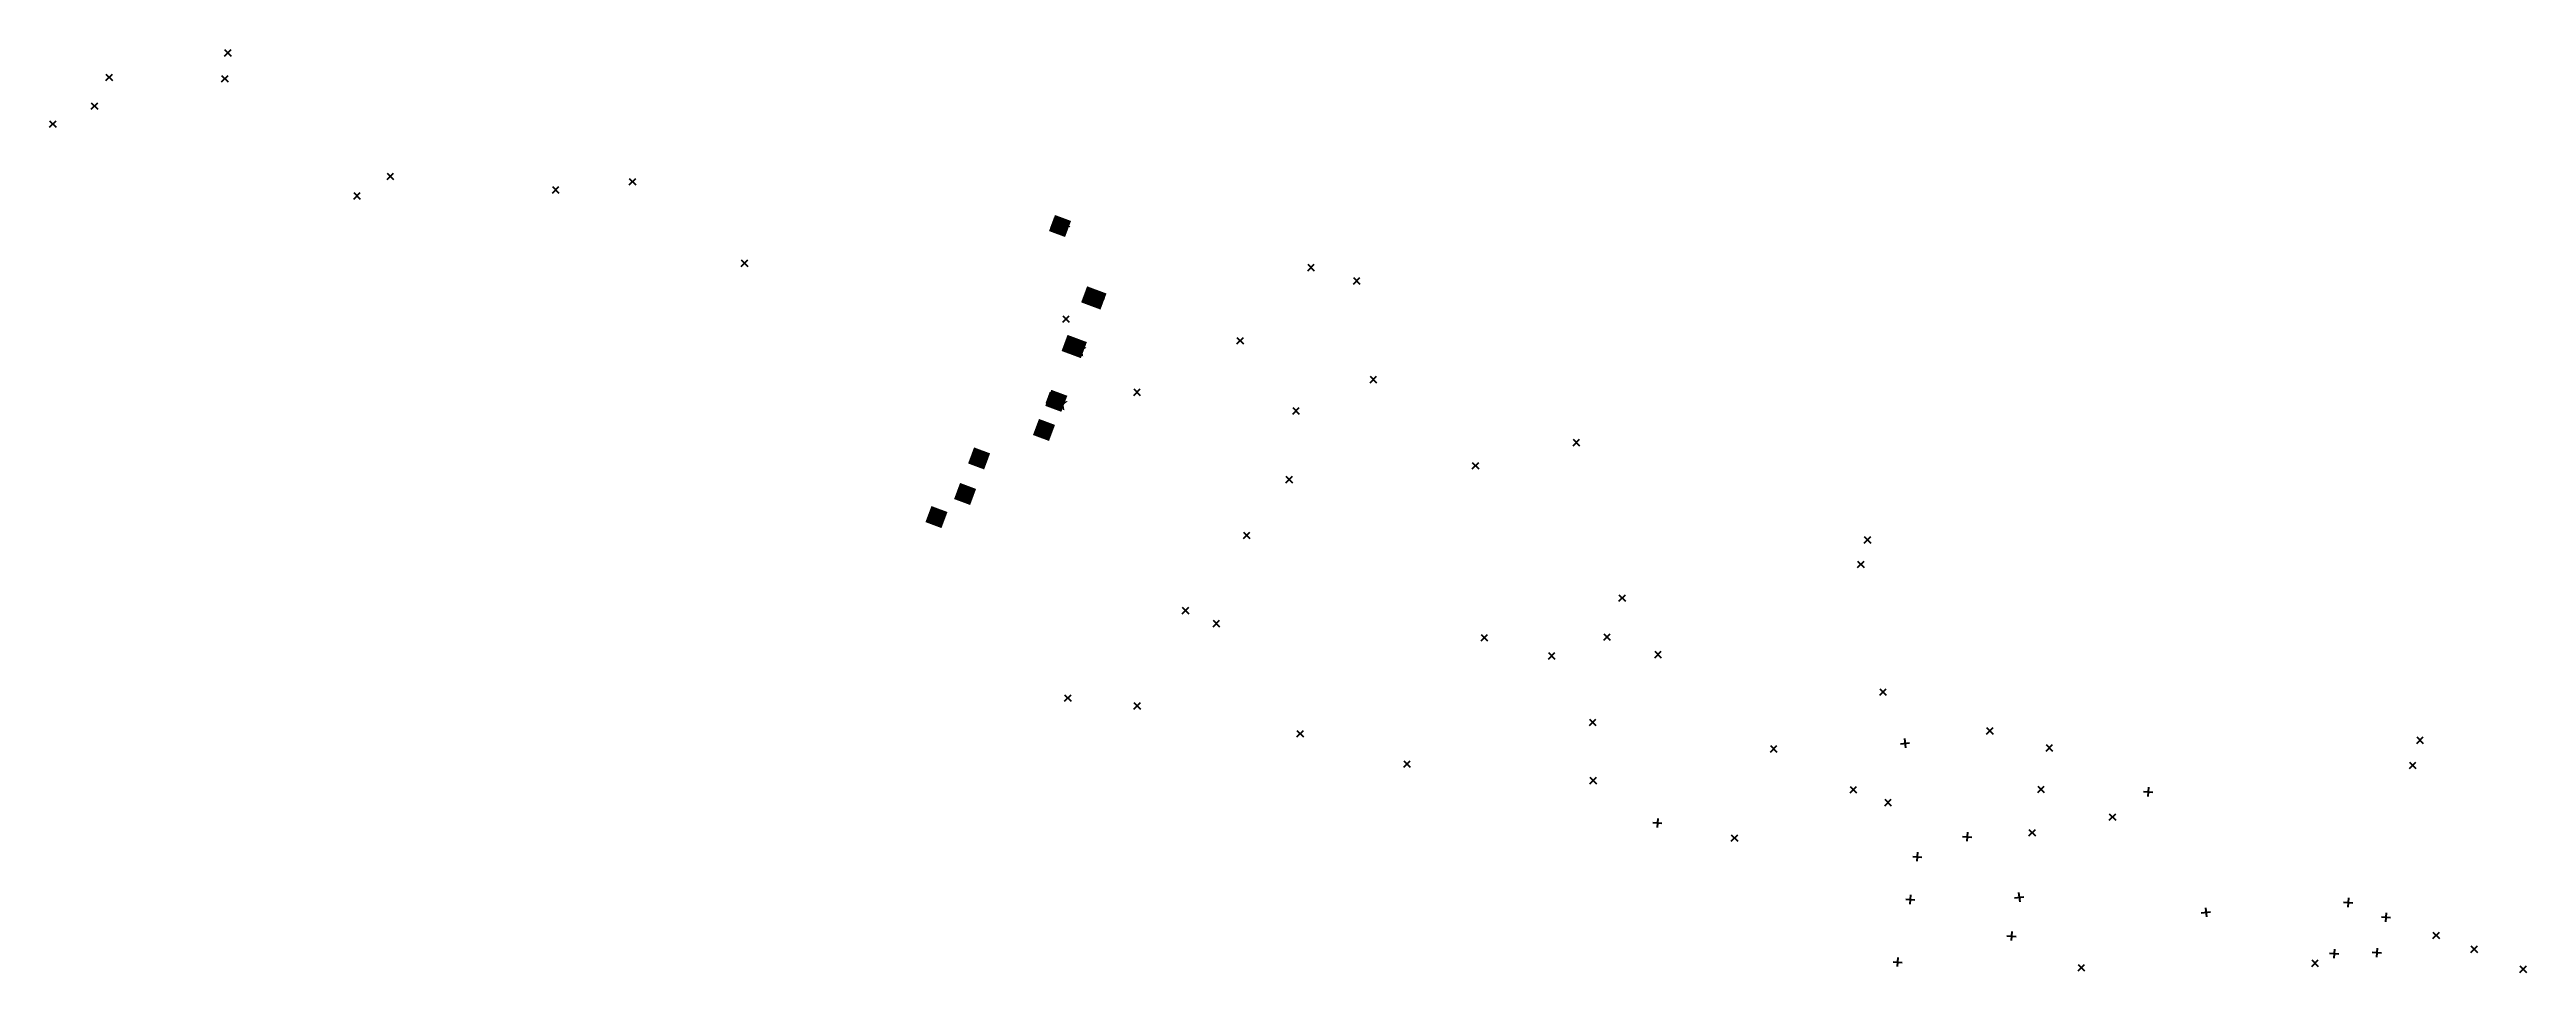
# Model space of a CAD drawing. Extents: x 8881 to 13607, y 7488 to 14019.
# Drawn here: x 11039.9 to 11444.8, y 9083.7 to 9234.5 of the extents above; entities that cross this region are included whole.
import ezdxf

# ---------------------------------------------------------------- set-up
doc = ezdxf.new("R2010")
doc.units = 0
doc.layers.add('Кресты', color=1, linetype='Continuous', lineweight=40)
doc.layers.add('СЛОЙ1', color=7, linetype='Continuous')
doc.styles.get("Standard").update_dxf_attribs({"font": 'arial.ttf'})

msp = doc.modelspace()

# ---------------------------------------------------------------- texts
at = {"layer": 'СЛОЙ1', "color": 1, "lineweight": 80, "char_height": 2, "attachment_point": 2, "bg_fill": 1, "box_fill_scale": 1.2, "bg_fill_color": 255, "bg_fill_transparency": 0}
for s, width, insert, rotation in [('IIIг', 2, (11205.44, 9206.61), 339.5873), ('IVг', 2.5767, (11210.96, 9194.86), 339.5873), ('IVк', 2.5767, (11207.76, 9186.92), 339.5873), ('IIIк', 2, (11204.83, 9178.05), 339.5873), ('IIк', 2, (11202.82, 9173.29), 339.5377), ('Iк', 2, (11192.21, 9168.64), 339.5873), ('Iг', 2, (11189.92, 9162.83), 339.5873), ('IIг', 2, (11185.24, 9159.06), 339.5377)]:
    msp.add_mtext_dynamic_manual_height_columns(s, width=width, gutter_width=12.5, heights=[0], dxfattribs=dict(at, insert=insert, rotation=rotation))

# ---------------------------------------------------------------- linework, layer by layer
at = {"layer": 'Кресты'}
for points in [[(11068.53, 9233.44), (11069.6, 9234.5)], [(11068.53, 9234.5), (11069.6, 9233.44)], [(11049.11, 9229.43), (11050.17, 9230.49)], [(11049.11, 9230.49), (11050.17, 9229.43)], [(11068.03, 9229.21), (11069.09, 9230.27)], [(11068.03, 9230.27), (11069.09, 9229.21)], [(11046.73, 9224.74), (11047.79, 9225.8)], [(11046.73, 9225.8), (11047.79, 9224.74)], [(11039.9, 9221.8), (11040.96, 9222.86)], [(11039.9, 9222.86), (11040.96, 9221.8)], [(11095.09, 9213.25), (11096.15, 9214.31)], [(11095.09, 9214.31), (11096.15, 9213.25)], [(11122.11, 9211.05), (11123.17, 9212.11)], [(11122.11, 9212.11), (11123.17, 9211.05)], [(11134.67, 9212.4), (11135.73, 9213.46)], [(11134.67, 9213.46), (11135.73, 9212.4)], [(11089.63, 9210.06), (11090.69, 9211.12)], [(11089.63, 9211.12), (11090.69, 9210.06)], [(11152.97, 9199.06), (11154.03, 9200.12)], [(11152.97, 9200.12), (11154.03, 9199.06)], [(11245.59, 9198.37), (11246.65, 9199.43)], [(11245.59, 9199.43), (11246.65, 9198.37)], [(11253.05, 9196.18), (11254.11, 9197.24)], [(11253.05, 9197.24), (11254.11, 9196.18)], [(11205.55, 9189.95), (11206.61, 9191.01)], [(11205.55, 9191.01), (11206.61, 9189.95)], [(11234.02, 9186.42), (11235.08, 9187.48)], [(11234.02, 9187.48), (11235.08, 9186.42)], [(11255.77, 9180.06), (11256.83, 9181.12)], [(11255.77, 9181.12), (11256.83, 9180.06)], [(11217.14, 9178), (11218.2, 9179.06)], [(11217.14, 9179.06), (11218.2, 9178)], [(11243.13, 9174.95), (11244.19, 9176.01)], [(11243.13, 9176.01), (11244.19, 9174.95)], [(11288.95, 9169.78), (11290.01, 9170.84)], [(11288.95, 9170.84), (11290.01, 9169.78)], [(11242.03, 9163.74), (11243.09, 9164.8)], [(11242.03, 9164.8), (11243.09, 9163.74)], [(11272.47, 9165.98), (11273.54, 9167.04)], [(11272.47, 9167.04), (11273.54, 9165.98)], [(11235.07, 9154.62), (11236.13, 9155.68)], [(11235.07, 9155.68), (11236.13, 9154.62)], [(11335.46, 9149.88), (11336.52, 9150.94)], [(11335.46, 9150.94), (11336.52, 9149.88)], [(11336.56, 9153.87), (11337.63, 9154.93)], [(11336.56, 9154.93), (11337.63, 9153.87)], [(11225.07, 9142.32), (11226.13, 9143.38)], [(11225.07, 9143.38), (11226.13, 9142.32)], [(11296.45, 9144.38), (11297.51, 9145.44)], [(11296.45, 9145.44), (11297.51, 9144.38)], [(11230.11, 9140.21), (11231.17, 9141.27)], [(11230.11, 9141.27), (11231.17, 9140.21)], [(11273.93, 9137.89), (11274.99, 9138.95)], [(11273.93, 9138.95), (11274.99, 9137.89)], [(11293.97, 9138.01), (11295.03, 9139.07)], [(11293.97, 9139.07), (11295.03, 9138.01)], [(11284.93, 9134.93), (11285.99, 9135.99)], [(11284.93, 9135.99), (11285.99, 9134.93)], [(11302.3, 9135.13), (11303.36, 9136.2)], [(11302.3, 9136.2), (11303.36, 9135.13)], [(11205.84, 9128.04), (11206.9, 9129.1)], [(11205.84, 9129.1), (11206.9, 9128.04)], [(11217.18, 9126.74), (11218.24, 9127.8)], [(11217.18, 9127.8), (11218.24, 9126.74)], [(11339.1, 9129.02), (11340.16, 9130.08)], [(11339.1, 9130.08), (11340.16, 9129.02)], [(11243.81, 9122.2), (11244.87, 9123.27)], [(11243.81, 9123.27), (11244.87, 9122.2)], [(11291.62, 9124.06), (11292.68, 9125.12)], [(11291.62, 9125.12), (11292.68, 9124.06)], [(11356.55, 9122.67), (11357.61, 9123.73)], [(11356.55, 9123.73), (11357.61, 9122.67)], [(11321.23, 9119.73), (11322.29, 9120.79)], [(11321.23, 9120.79), (11322.29, 9119.73)], [(11342.48, 9121.09), (11343.97, 9121.26)], [(11343.15, 9121.92), (11343.31, 9120.43)], [(11366.27, 9119.88), (11367.33, 9120.94)], [(11366.27, 9120.94), (11367.33, 9119.88)], [(11426.88, 9121.15), (11427.94, 9122.21)], [(11426.88, 9122.21), (11427.94, 9121.15)], [(11261.27, 9117.24), (11262.33, 9118.3)], [(11261.27, 9118.3), (11262.33, 9117.24)], [(11291.71, 9114.55), (11292.77, 9115.61)], [(11291.71, 9115.61), (11292.77, 9114.55)], [(11425.68, 9117.02), (11426.74, 9118.08)], [(11425.68, 9118.08), (11426.74, 9117.02)], [(11334.23, 9113.05), (11335.29, 9114.11)], [(11334.23, 9114.11), (11335.29, 9113.05)], [(11339.91, 9110.97), (11340.98, 9112.03)], [(11339.91, 9112.03), (11340.98, 9110.97)], [(11364.91, 9113.11), (11365.97, 9114.17)], [(11364.91, 9114.17), (11365.97, 9113.11)], [(11382.21, 9113.29), (11383.71, 9113.17)], [(11383.02, 9113.98), (11382.9, 9112.48)], [(11301.99, 9108.21), (11303.49, 9108.09)], [(11302.8, 9108.9), (11302.68, 9107.4)], [(11353.45, 9106.64), (11353.33, 9105.15)], [(11363.48, 9106.04), (11364.54, 9107.1)], [(11363.48, 9107.1), (11364.54, 9106.04)], [(11376.61, 9108.6), (11377.67, 9109.66)], [(11376.61, 9109.66), (11377.67, 9108.6)], [(11314.82, 9105.17), (11315.88, 9106.23)], [(11314.82, 9106.23), (11315.88, 9105.17)], [(11344.48, 9102.68), (11345.97, 9102.57)], [(11345.28, 9103.37), (11345.17, 9101.88)], [(11352.64, 9105.95), (11354.14, 9105.84)], [(11343.34, 9095.71), (11344.83, 9095.59)], [(11344.14, 9096.4), (11344.03, 9094.9)], [(11361.14, 9095.93), (11362.63, 9096.1)], [(11361.8, 9096.76), (11361.97, 9095.27)], [(11392.32, 9094.28), (11392.48, 9092.79)], [(11414.92, 9095.22), (11416.42, 9095.1)], [(11415.73, 9095.91), (11415.61, 9094.41)], [(11360.68, 9090.42), (11360.56, 9088.92)], [(11391.65, 9093.46), (11393.15, 9093.62)], [(11421.1, 9092.8), (11422.59, 9092.68)], [(11421.9, 9093.49), (11421.79, 9091.99)], [(11429.53, 9089.26), (11430.59, 9090.32)], [(11429.53, 9090.32), (11430.59, 9089.26)], [(11342.06, 9086.16), (11341.95, 9084.67)], [(11359.87, 9089.73), (11361.37, 9089.61)], [(11412.63, 9086.86), (11414.13, 9086.75)], [(11413.44, 9087.55), (11413.32, 9086.06)], [(11419.59, 9087.02), (11421.09, 9086.91)], [(11420.4, 9087.71), (11420.28, 9086.22)], [(11435.73, 9086.99), (11436.79, 9088.05)], [(11435.73, 9088.05), (11436.79, 9086.99)], [(11341.26, 9085.47), (11342.75, 9085.36)], [(11371.51, 9083.98), (11372.57, 9085.04)], [(11371.51, 9085.04), (11372.57, 9083.98)], [(11409.7, 9084.71), (11410.76, 9085.77)], [(11409.7, 9085.77), (11410.76, 9084.71)], [(11443.75, 9083.73), (11444.81, 9084.79)], [(11443.75, 9084.79), (11444.81, 9083.73)]]:
    msp.add_lwpolyline(points, dxfattribs=at)

msp.set_redraw_order([(e.dxf.handle, doc.entitydb.next_handle()) for e in msp.query("TEXT MTEXT ATTDEF DIMENSION ARC_DIMENSION")])  # texts and dimensions are drawn at this point

doc.saveas('drawing.dxf')
